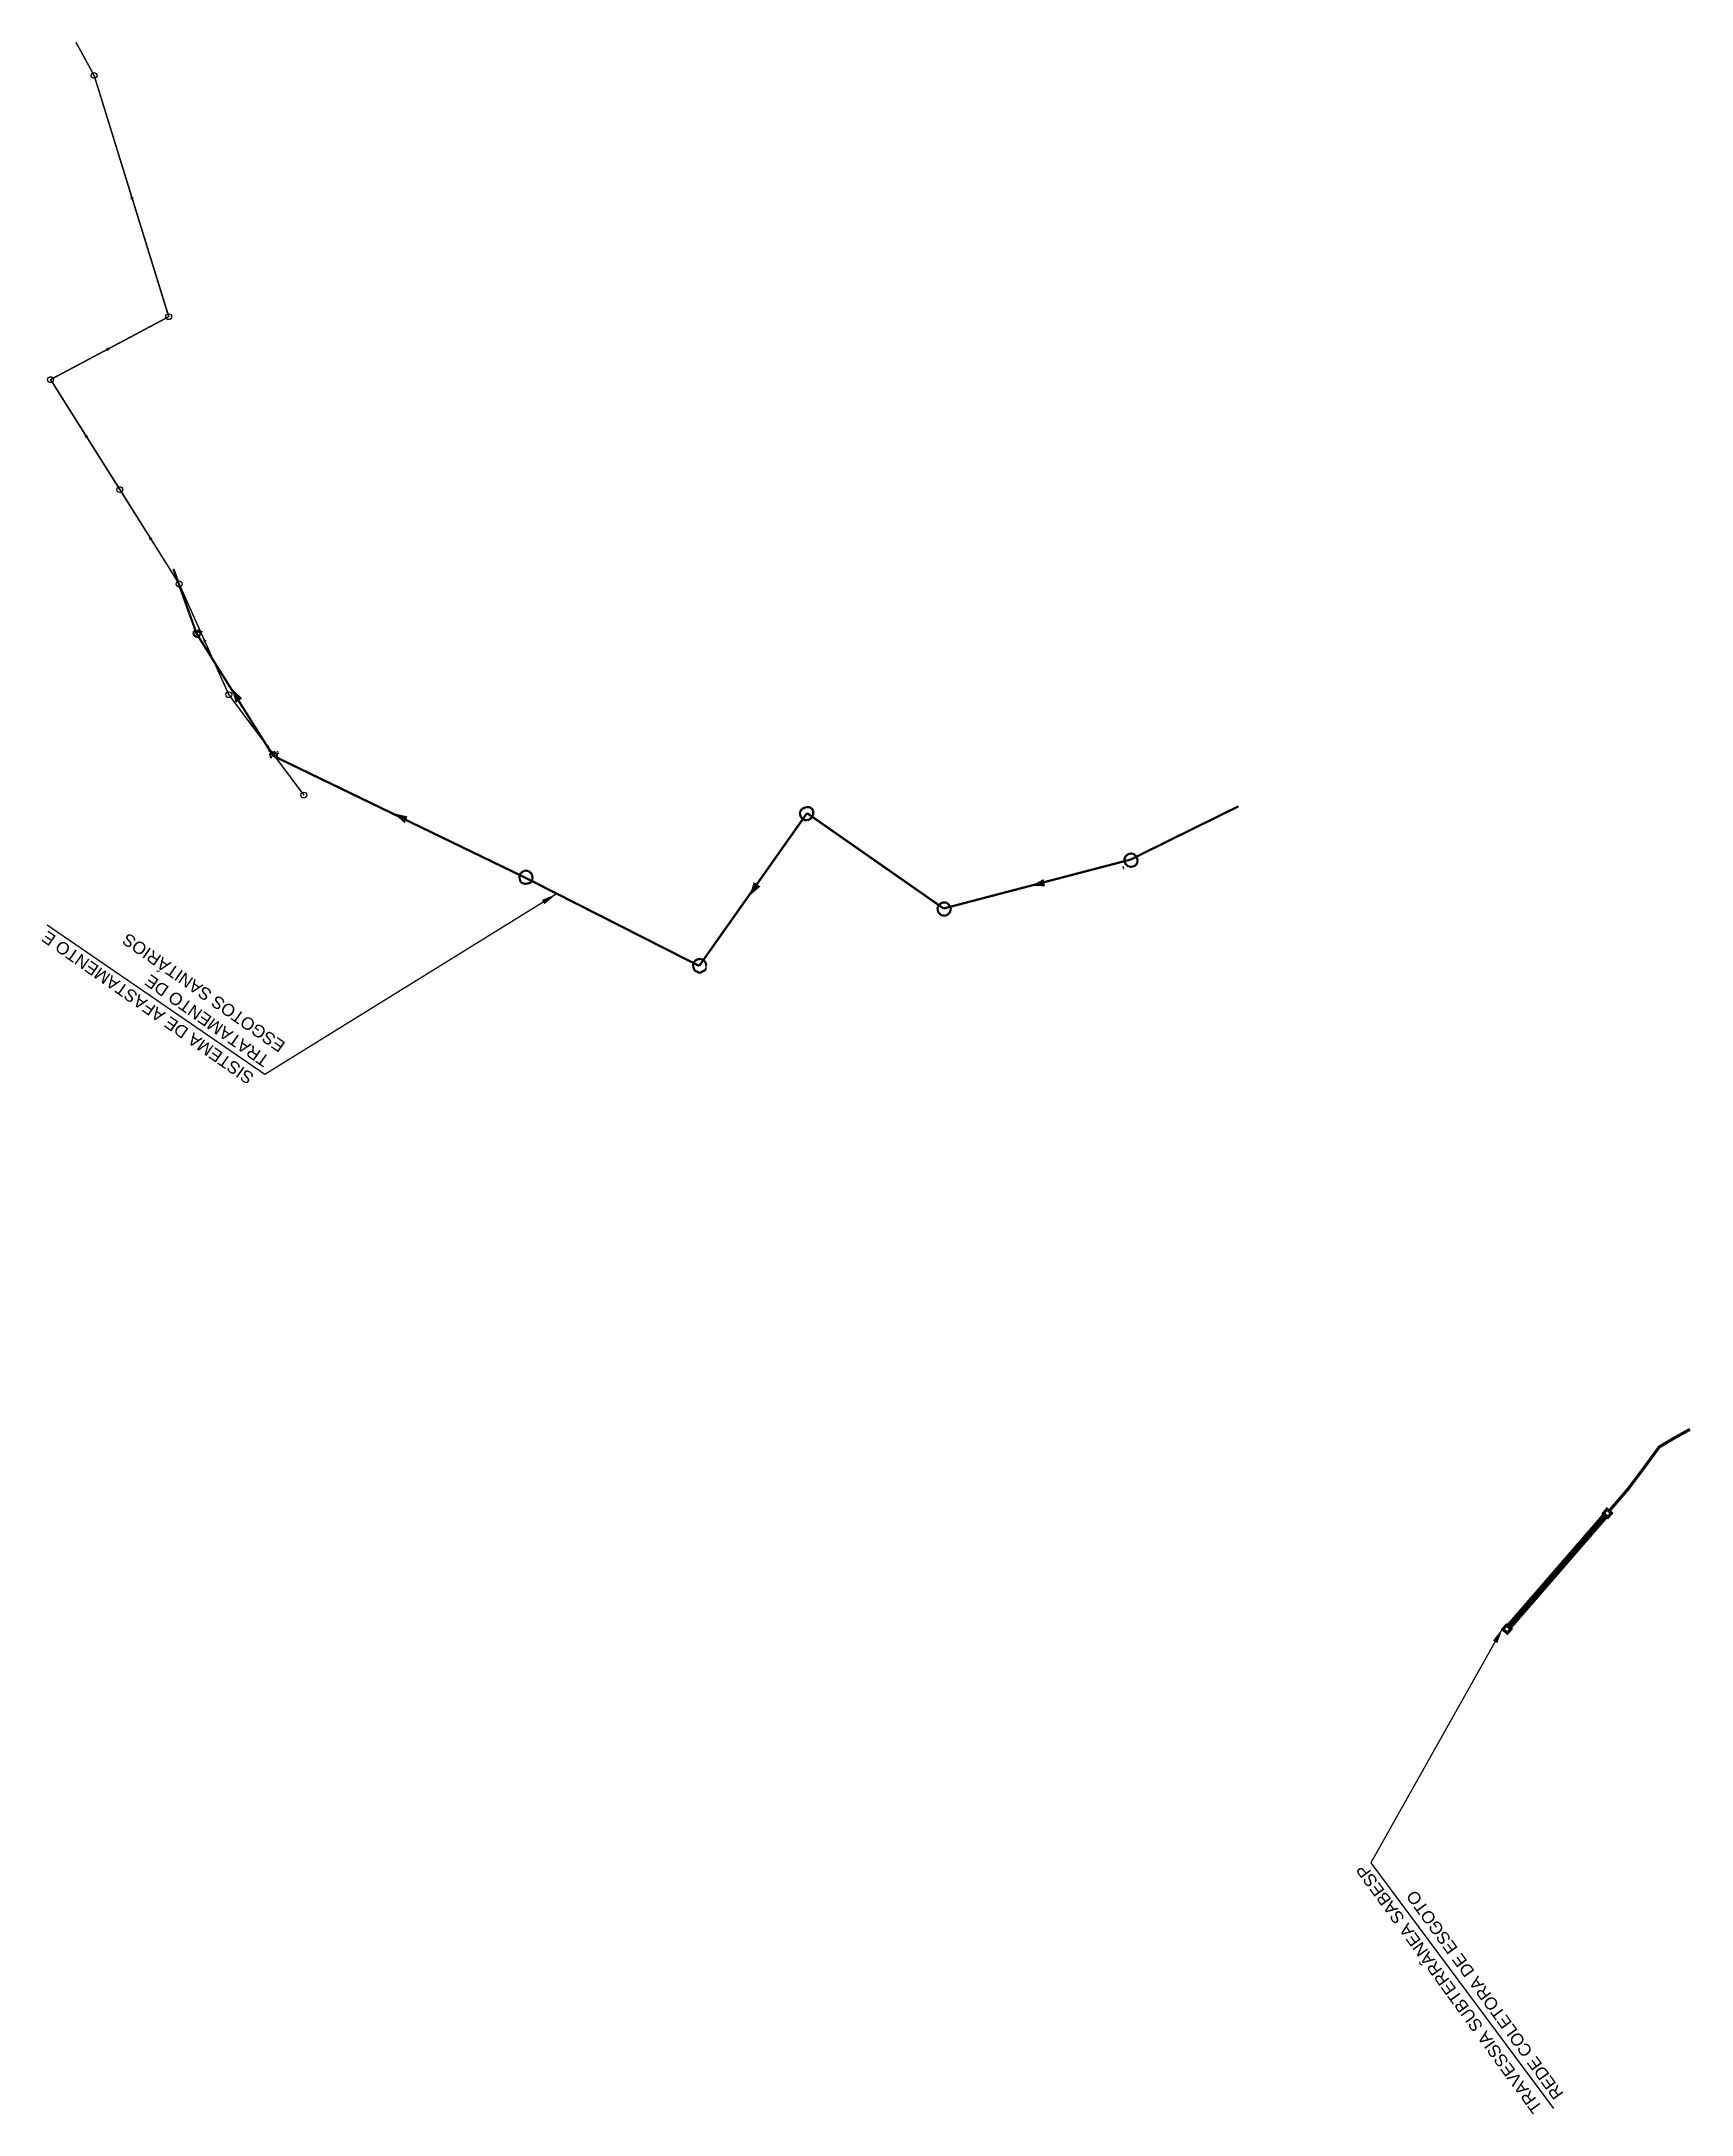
# Model space of a CAD drawing. Header units: metres. Extents: x 288740 to 329917, y 7396742 to 7465143.
# Drawn here: x 318327 to 318865, y 7429735 to 7430412 of the extents above; entities that cross this region are included whole.
import ezdxf

# ---------------------------------------------------------------- set-up
doc = ezdxf.new("R2010")
doc.units = ezdxf.units.M
doc.header["$LTSCALE"] = 10
doc.layers.add('DUTOS_SABESP', color=151, linetype='Continuous')
doc.layers.add('DUTOS_SABESP_TEXTOS', color=2, linetype='Continuous')
doc.styles.get("Standard").update_dxf_attribs({"font": 'arial.ttf'})
doc.dimstyles.new('ISO-25', dxfattribs={"dimtxt": 2.5, "dimasz": 2.5, "dimexe": 1.25, "dimexo": 0.625, "dimtad": 1, "dimtxsty": 'Standard', "dimcen": 2.5, "dimadec": 0, "dimazin": 0, "dimtfac": 1, "dimtmove": 0, "dimatfit": 3, "dimfxl": 1, "dimarcsym": 0})

msp = doc.modelspace()

# ---------------------------------------------------------------- texts
at = {"layer": 'DUTOS_SABESP_TEXTOS', "linetype": 'ByBlock'}
for s, rotation, p in [('SISTEMA DE AFASTAMENTO E ', 145.04752, (318396.2, 7430074.56, 3)), ('ESGOTOS SANITÁRIOS', 145.04752, (318406.4, 7430085.01, -6.67)), ('TRATAMENTO DE ', 145.04752, (318401.25, 7430080.26, -6.67)), ('TRAVESSIA SUBTERRÂNEA SABESP', 126.00067, (318816.41, 7429737.59, 800.93)), ('REDE COLETORA DE ESGOTO', 126.00067, (318823.3, 7429742.14, 800.93))]:
    msp.add_text(s, height=4, rotation=rotation, dxfattribs=at).set_placement(p)

# ---------------------------------------------------------------- hatches: boundary and pattern name
at = {"layer": 'DUTOS_SABESP', "linetype": 'Continuous', "lineweight": -3}
for points in [[(318392, 7430197.49), (318389.89, 7430196), (318388.62, 7430200.75)], [(318445.91, 7430158.98), (318445.07, 7430156.73), (318441.35, 7430160.02)], [(318558.89, 7430137.58), (318561.09, 7430136.08), (318557.53, 7430133.05)], [(318653.46, 7430138.55), (318653.93, 7430136.2), (318649.3, 7430136.24)]]:
    msp.add_hatch(color=256, dxfattribs=at).paths.add_polyline_path(points)

# ---------------------------------------------------------------- linework, layer by layer
at = {"layer": 'DUTOS_SABESP'}
for p, q in [((318337.74, 7430411.63, 725.65), (318343.7, 7430400.76, 725.65)), ((318329.45, 7430301.51, 725.65), (318352.04, 7430265.62, 725.65)), ((318352.04, 7430265.62, 725.65), (318371.44, 7430234.81, 725.65)), ((318387.63, 7430198.69, 725.65), (318412.09, 7430165.95, 725.65))]:
    msp.add_line(p, q, dxfattribs=at)
at = {"layer": 'DUTOS_SABESP', "linetype": 'Continuous', "lineweight": -3}
for p, q in [((318377.21, 7430219.58), (318376.88, 7430219.6)), ((318377.13, 7430218.59), (318378.2, 7430219.5)), ((318378.17, 7430219.17), (318377.87, 7430219.52)), ((318378.53, 7430219.47), (318378.5, 7430219.14)), ((318378.5, 7430219.14), (318378.53, 7430219.47)), ((318378.5, 7430219.14), (318378.5, 7430219.14)), ((318378.53, 7430219.47), (318378.53, 7430219.47)), ((318378.53, 7430219.47), (318378.53, 7430219.47)), ((318378.55, 7430219.8), (318378.55, 7430219.8)), ((318378.86, 7430219.44), (318378.83, 7430219.11)), ((318401.26, 7430180.83), (318400.55, 7430180.22)), ((318401.1, 7430178.85), (318401.08, 7430178.52)), ((318402.09, 7430178.77), (318403.19, 7430180.01)), ((318403.13, 7430179.35), (318402.83, 7430179.71)), ((318403.46, 7430179.33), (318403.49, 7430179.65)), ((318403.82, 7430179.63), (318403.46, 7430179.33)), ((318403.46, 7430179.33), (318403.46, 7430179.33)), ((318403.49, 7430179.65), (318403.82, 7430179.63)), ((318403.49, 7430179.65), (318403.49, 7430179.65)), ((318403.54, 7430180.31), (318403.52, 7430179.98)), ((318403.52, 7430179.98), (318403.52, 7430179.98)), ((318403.54, 7430180.31), (318403.54, 7430180.31)), ((318403.54, 7430180.31), (318403.54, 7430180.31)), ((318403.54, 7430180.31), (318403.54, 7430180.31)), ((318403.82, 7430179.63), (318403.79, 7430179.3)), ((318679.33, 7430142.76), (318679.58, 7430141.75)), ((318543.35, 7430109.33), (318543.43, 7430110.32))]:
    msp.add_line(p, q, dxfattribs=at)
at = {"layer": 'DUTOS_SABESP'}
for points, const_width, elevation in [([(318337.74, 7430411.63), (318343.7, 7430400.76), (318368.01, 7430322.04), (318329.45, 7430301.51), (318352.04, 7430265.62), (318371.44, 7430234.81), (318387.63, 7430198.69), (318412.09, 7430165.95)], 0.478, 725.65), ([(318838, 7429932.27), (318840.53, 7429935.23), (318844.14, 7429939.45), (318847.61, 7429944.05), (318850.95, 7429948.55), (318854.37, 7429953.23), (318859.4, 7429956.21), (318864.38, 7429958.96)], 1, 800.93), ([(318804.79, 7429894.78), (318836.42, 7429931.28)], 1, 800.93), ([(318805.16, 7429894.45), (318836.8, 7429930.95)], 1, 800.93), ([(318805.26, 7429894.36), (318836.9, 7429930.86)], 1, 800.93), ([(318805.64, 7429894.04), (318837.28, 7429930.54)], 1, 800.93)]:
    msp.add_lwpolyline(points, dxfattribs=dict(at, const_width=const_width, elevation=elevation))
at = {"layer": 'DUTOS_SABESP', "elevation": 725.65}
for points in [[(318343.7, 7430400.76), (318368.01, 7430322.04)], [(318368.01, 7430322.04), (318329.45, 7430301.51)], [(318371.44, 7430234.81), (318387.63, 7430198.69)]]:
    msp.add_lwpolyline(points, dxfattribs=at)
at = {"layer": 'DUTOS_SABESP', "linetype": 'Continuous', "lineweight": -3, "const_width": 0.734}
for points in [[(318377.13, 7430218.59), (318369.56, 7430239.75)], [(318376.14, 7430218.67), (318376.12, 7430218.34)], [(318376.12, 7430218.34), (318376.72, 7430217.63)], [(318376.2, 7430219.33), (318376.14, 7430218.67)], [(318376.88, 7430219.6), (318376.2, 7430219.33)], [(318402.09, 7430178.77), (318377.13, 7430218.59)], [(318377.87, 7430219.52), (318377.21, 7430219.58)], [(318377.71, 7430217.55), (318378.09, 7430218.18)], [(318378.09, 7430218.18), (318378.45, 7430218.48)], [(318378.45, 7430218.48), (318378.17, 7430219.17)], [(318376.72, 7430217.63), (318377.05, 7430217.6)], [(318377.05, 7430217.6), (318377.71, 7430217.55)], [(318401.08, 7430178.52), (318401.71, 7430178.14)], [(318401.16, 7430179.51), (318401.1, 7430178.85)], [(318401.84, 7430179.79), (318401.16, 7430179.51)], [(318402.2, 7430180.09), (318401.84, 7430179.79)], [(318402.09, 7430178.77), (318484.41, 7430138.96)], [(318402.83, 7430179.71), (318402.2, 7430180.09)], [(318402.7, 7430178.06), (318403.05, 7430178.36)], [(318403.05, 7430178.36), (318403.41, 7430178.67)], [(318403.41, 7430178.67), (318403.13, 7430179.35)], [(318576.29, 7430160.04), (318541.1, 7430110.18)], [(318574.01, 7430160.56), (318573.96, 7430159.9)], [(318573.96, 7430159.9), (318574.21, 7430158.89)], [(318574.75, 7430161.5), (318574.01, 7430160.56)], [(318574.21, 7430158.89), (318574.82, 7430158.18)], [(318575.44, 7430161.77), (318574.75, 7430161.5)], [(318574.82, 7430158.18), (318575.45, 7430157.79)], [(318576.12, 7430162.05), (318575.44, 7430161.77)], [(318575.45, 7430157.79), (318576.44, 7430157.71)], [(318577.11, 7430161.97), (318576.12, 7430162.05)], [(318620.86, 7430128.92), (318576.29, 7430160.04)], [(318576.44, 7430157.71), (318577.12, 7430157.99)], [(318577.74, 7430161.59), (318577.11, 7430161.97)], [(318577.12, 7430157.99), (318577.83, 7430158.59)], [(318578.35, 7430160.87), (318577.74, 7430161.59)], [(318577.83, 7430158.59), (318578.22, 7430159.23)], [(318578.22, 7430159.23), (318578.27, 7430159.89)], [(318578.27, 7430159.89), (318578.35, 7430160.87)], [(318681.82, 7430144.88), (318717.04, 7430162.26)], [(318681.82, 7430144.88), (318620.86, 7430128.92)], [(318679.87, 7430145.37), (318679.79, 7430144.38)], [(318679.79, 7430144.38), (318680.07, 7430143.7)], [(318680.26, 7430146), (318679.87, 7430145.37)], [(318680.07, 7430143.7), (318680.67, 7430142.98)], [(318680.97, 7430146.61), (318680.26, 7430146)], [(318681.98, 7430146.86), (318680.97, 7430146.61)], [(318682.64, 7430146.8), (318681.98, 7430146.86)], [(318683.27, 7430146.42), (318682.64, 7430146.8)], [(318683.88, 7430145.71), (318683.27, 7430146.42)], [(318683.67, 7430143.07), (318684.08, 7430144.04)], [(318684.13, 7430144.69), (318683.88, 7430145.71)], [(318684.08, 7430144.04), (318684.13, 7430144.69)], [(318482.49, 7430139.78), (318482.43, 7430139.12)], [(318482.43, 7430139.12), (318482.68, 7430138.11)], [(318482.87, 7430140.41), (318482.49, 7430139.78)], [(318482.68, 7430138.11), (318482.96, 7430137.42)], [(318483.58, 7430141.02), (318482.87, 7430140.41)], [(318482.96, 7430137.42), (318483.92, 7430137.01)], [(318484.27, 7430141.29), (318483.58, 7430141.02)], [(318483.92, 7430137.01), (318484.58, 7430136.96)], [(318485.25, 7430141.21), (318484.27, 7430141.29)], [(318541.1, 7430110.18), (318484.41, 7430138.96)], [(318484.58, 7430136.96), (318485.59, 7430137.21)], [(318485.89, 7430140.83), (318485.25, 7430141.21)], [(318485.59, 7430137.21), (318486.28, 7430137.49)], [(318486.49, 7430140.12), (318485.89, 7430140.83)], [(318486.28, 7430137.49), (318486.69, 7430138.45)], [(318486.74, 7430139.11), (318486.49, 7430140.12)], [(318486.69, 7430138.45), (318486.74, 7430139.11)], [(318680.67, 7430142.98), (318681.31, 7430142.6)], [(318681.31, 7430142.6), (318682.29, 7430142.52)], [(318682.29, 7430142.52), (318682.98, 7430142.8)], [(318682.98, 7430142.8), (318683.67, 7430143.07)], [(318619.29, 7430130.05), (318618.91, 7430129.41)], [(318620, 7430130.65), (318619.29, 7430130.05)], [(318620.69, 7430130.93), (318620, 7430130.65)], [(318621.67, 7430130.85), (318620.69, 7430130.93)], [(318622.31, 7430130.46), (318621.67, 7430130.85)], [(318622.91, 7430129.75), (318622.31, 7430130.46)], [(318618.91, 7430129.41), (318618.85, 7430128.75)], [(318618.85, 7430128.75), (318619.1, 7430127.74)], [(318619.1, 7430127.74), (318619.71, 7430127.03)], [(318619.71, 7430127.03), (318620.34, 7430126.64)], [(318620.34, 7430126.64), (318621.33, 7430126.56)], [(318621.33, 7430126.56), (318622.01, 7430126.84)], [(318622.01, 7430126.84), (318622.72, 7430127.45)], [(318622.72, 7430127.45), (318623.11, 7430128.08)], [(318623.19, 7430129.07), (318622.91, 7430129.75)], [(318623.11, 7430128.08), (318623.19, 7430129.07)], [(318539.17, 7430110.99), (318539.09, 7430110.01)], [(318539.09, 7430110.01), (318539.37, 7430109.32)], [(318539.56, 7430111.63), (318539.17, 7430110.99)], [(318540.27, 7430112.23), (318539.56, 7430111.63)], [(318541.28, 7430112.48), (318540.27, 7430112.23)], [(318541.94, 7430112.43), (318541.28, 7430112.48)], [(318542.57, 7430112.05), (318541.94, 7430112.43)], [(318543.18, 7430111.33), (318542.57, 7430112.05)], [(318543.43, 7430110.32), (318543.18, 7430111.33)], [(318539.37, 7430109.32), (318539.65, 7430108.64)], [(318539.65, 7430108.64), (318540.61, 7430108.23)], [(318540.61, 7430108.23), (318541.24, 7430107.84)], [(318541.24, 7430107.84), (318542.28, 7430108.42)], [(318542.28, 7430108.42), (318542.97, 7430108.7)], [(318542.97, 7430108.7), (318543.35, 7430109.33)]]:
    msp.add_lwpolyline(points, dxfattribs=at)
at = {"layer": 'DUTOS_SABESP', "const_width": 1, "elevation": 800.93}
for points in [[(318837.58, 7429930.27), (318836.12, 7429931.54), (318837.28, 7429932.89), (318838.75, 7429931.62)], [(318804.78, 7429892.43), (318803.31, 7429893.7), (318804.48, 7429895.04), (318805.95, 7429893.77)]]:
    msp.add_lwpolyline(points, close=True, dxfattribs=at)
at = {"layer": 'DUTOS_SABESP'}
for centre in [(318343.7, 7430400.76, 725.65), (318368.01, 7430322.04, 725.65), (318329.45, 7430301.51, 725.65), (318352.04, 7430265.62, 725.65), (318371.44, 7430234.81, 725.65), (318387.63, 7430198.69, 725.65), (318412.09, 7430165.95, 725.65)]:
    msp.add_circle(centre, 0.956, dxfattribs=at)
for points in [[(318356.66, 7430360.6, 725.65), (318355.65, 7430360.28, 725.65), (318355.57, 7430362.34, 725.65)], [(318348.09, 7430310.83, 725.65), (318347.59, 7430311.77, 725.65), (318349.6, 7430312.24, 725.65)], [(318341.73, 7430283, 725.65), (318340.83, 7430282.44, 725.65), (318340.22, 7430284.4, 725.65)], [(318362.73, 7430249.65, 725.65), (318361.83, 7430249.09, 725.65), (318361.22, 7430251.05, 725.65)], [(318380.43, 7430216.05, 725.65), (318379.46, 7430215.62, 725.65), (318379.13, 7430217.65, 725.65)], [(318400.89, 7430181.83, 725.65), (318400.04, 7430181.19, 725.65), (318399.27, 7430183.11, 725.65)]]:
    msp.add_solid(points, dxfattribs=at)

msp.set_redraw_order([(e.dxf.handle, doc.entitydb.next_handle()) for e in msp.query("TEXT MTEXT ATTDEF DIMENSION ARC_DIMENSION")])  # texts and dimensions are drawn at this point

# ---------------------------------------------------------------- leaders
at = {"layer": 'DUTOS_SABESP_TEXTOS'}
for points in [[(318494.44, 7430133.62, 4), (318399.41, 7430074.73, 4), (318328.41, 7430123.53, 4)], [(318803.23, 7429893.96, 800.93), (318760.24, 7429817.48, 800.93), (318819.79, 7429737.31, 800.93)]]:
    msp.add_leader(points, dimstyle='ISO-25', override={"dimscale": 2}, dxfattribs=at)

doc.saveas('drawing.dxf')
